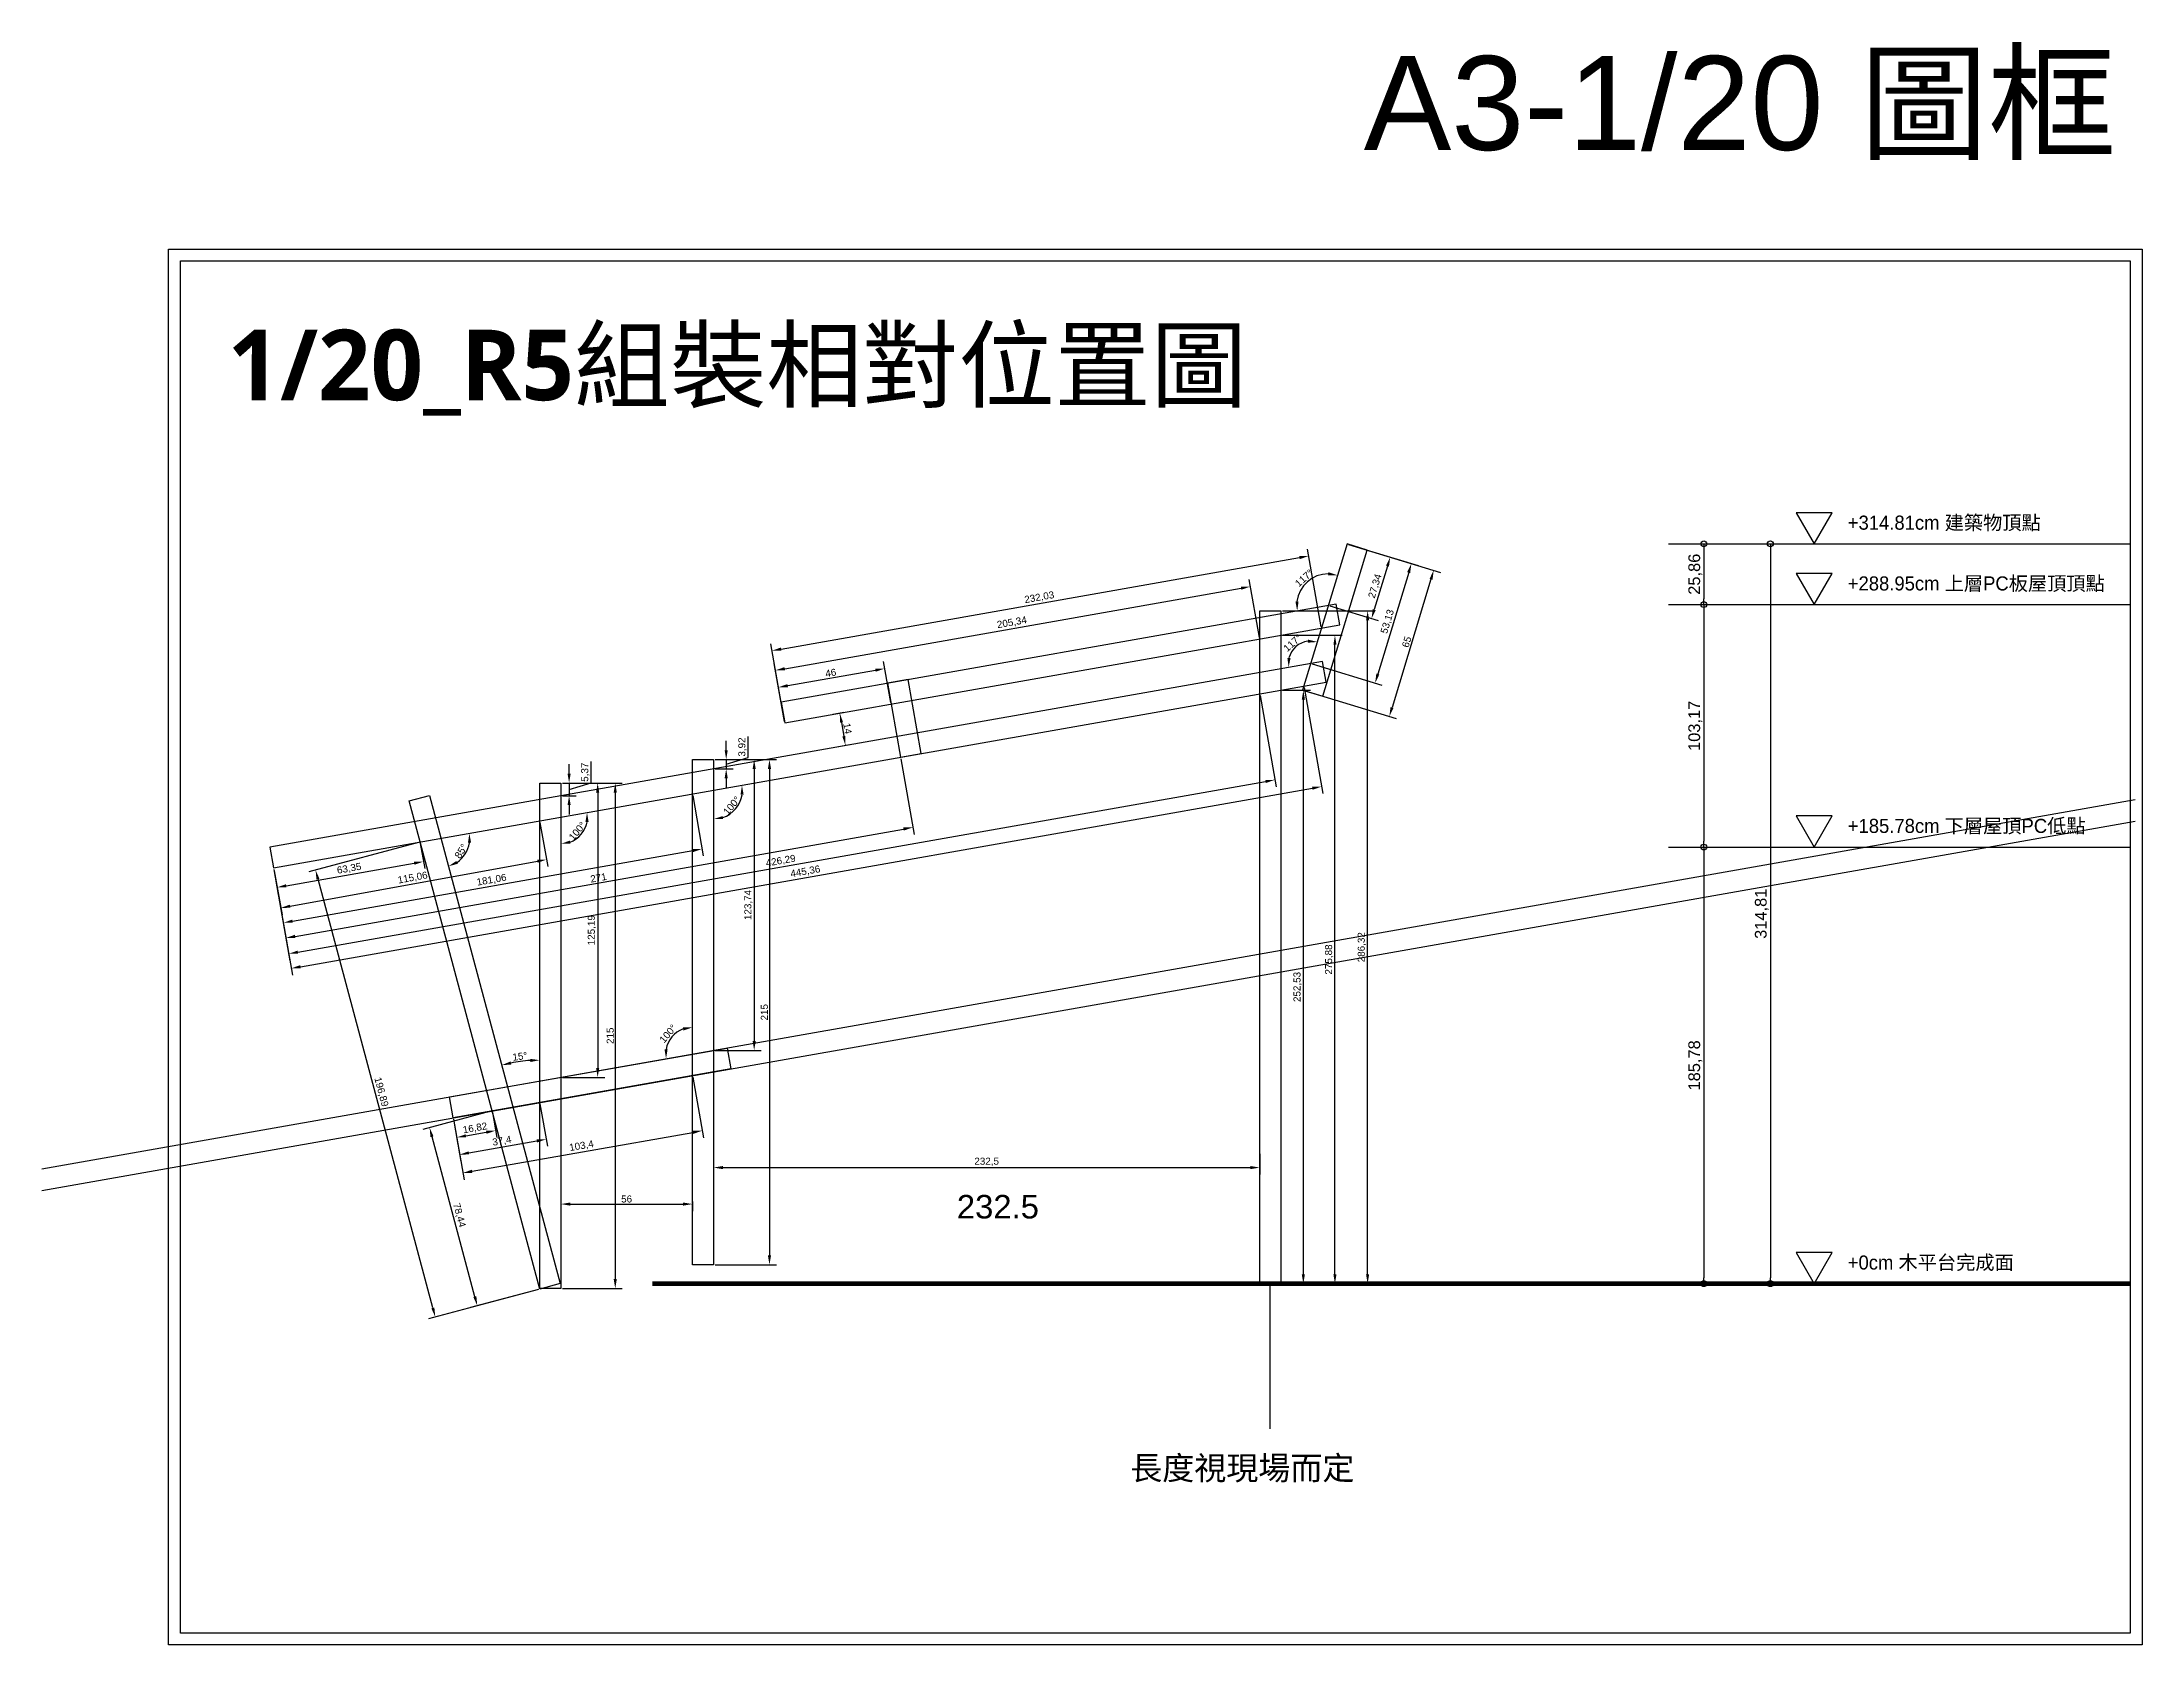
# Model space of a CAD drawing. Header units: millimetres. Extents: x -2666 to 6286, y -11880 to 4849.
# Drawn here: x 3957 to 4851, y -8624 to -7942 of the extents above; entities that cross this region are included whole.
import ezdxf

# ---------------------------------------------------------------- set-up
doc = ezdxf.new("R2010")
doc.units = ezdxf.units.MM
for name, color, linetype in [('0-rib1', 6, 'Continuous'), ('dim', 244, 'Continuous'), ('木平台完成面', 3, 'Continuous')]:
    doc.layers.add(name, color=color, linetype=linetype)
doc.layers.add('default', color=11, linetype='Continuous', plot=False)
doc.styles.get("Standard").update_dxf_attribs({"font": 'arial.ttf'})
doc.dimstyles.new('ISO-25', dxfattribs={"dimtxt": 5, "dimasz": 2.5, "dimexe": 3, "dimexo": 0.625, "dimtad": 1, "dimtxsty": 'Standard', "dimblk": 'ORIGIN', "dimcen": 2.5, "dimadec": 0, "dimazin": 0, "dimtfac": 1, "dimtmove": 1, "dimatfit": 1, "dimldrblk": 'ORIGIN', "dimfxl": 0, "dimarcsym": 0})
doc.dimstyles.new('短柱', dxfattribs={"dimtxt": 3, "dimasz": 4, "dimexe": 3, "dimexo": 0.625, "dimtad": 1, "dimtxsty": 'Standard', "dimcen": 2.5, "dimadec": 0, "dimazin": 0, "dimtfac": 1, "dimtmove": 1, "dimatfit": 1, "dimldrblk": 'ORIGIN', "dimfxl": 0, "dimarcsym": 0})

msp = doc.modelspace()

# ---------------------------------------------------------------- texts
at = {"insert": (4346.176, -8432.111), "char_height": 10, "attachment_point": 1}
msp.add_mtext_dynamic_manual_height_columns('232.5', width=28.0012, gutter_width=12.5, heights=[0], dxfattribs=at)
at = {"layer": 'default', "insert": (4519.385, -7947.47), "char_height": 40, "attachment_point": 1}
msp.add_mtext_dynamic_manual_height_columns('A3-1/20 {\\fPMingLiU|b0|i0|c136|p18;圖框}', width=430.53379, gutter_width=12.5, heights=[0], dxfattribs=at)
at = {"layer": 'dim', "attachment_point": 1}
for s, width, heights, insert, char_height in [('{\\fMicrosoft JhengHei|b1|i0|c136|p34;1/20_R5組裝相對位置圖}', 540.89861, [0], (4035.804, -8063.95), 30), ('{\\fPMingLiU|b0|i0|c136|p18;長度視現場而定}', 131.92841, [29.066], (4419.947, -8543.316), 10)]:
    msp.add_mtext_dynamic_manual_height_columns(s, width=width, gutter_width=12.5, heights=heights, dxfattribs=dict(at, insert=insert, char_height=char_height))
at = {"layer": '木平台完成面', "char_height": 6, "attachment_point": 1}
for s, insert in [('{\\fPMingLiU|b0|i0|c136|p18;+314.81cm 建築物頂點}', (4725.411, -8143.047)), ('{\\fPMingLiU|b0|i0|c136|p18;+288.95cm 上層PC板屋頂頂點}', (4725.411, -8168.906)), ('{\\fPMingLiU|b0|i0|c136|p18;+185.78cm 下層屋頂PC低點}', (4725.411, -8272.075)), ('{\\fPMingLiU|b0|i0|c136|p18;+0cm 木平台完成面}', (4725.411, -8457.854))]:
    msp.add_mtext_dynamic_manual_height_columns(s, width=202.4063, gutter_width=12.5, heights=[0], dxfattribs=dict(at, insert=insert))

# ---------------------------------------------------------------- blocks, each defined once
blk = doc.blocks.new('_Origin')
at = {"color": 0, "linetype": 'ByBlock', "lineweight": -2}
blk.add_line((0, 0), (-1, 0), dxfattribs=at)
blk.add_circle((0, 0), 0.5, dxfattribs=at)
blk = doc.blocks.new('*D507')
at = {"layer": 'Defpoints', "color": 0}
for p in [(4649.15, -8155.06), (4649.15, -8180.92), (4664.15, -8180.92)]:
    blk.add_point(p, dxfattribs=at)
at = {"layer": 'dim', "color": 0, "lineweight": -2}
for p, q in [((4649.77, -8155.06), (4667.15, -8155.06)), ((4664.15, -8157.56), (4664.15, -8178.42)), ((4649.77, -8180.92), (4667.15, -8180.92))]:
    blk.add_line(p, q, dxfattribs=at)
at = {"layer": 'dim', "color": 0, "lineweight": -2, "xscale": 2.5, "yscale": 2.5, "zscale": 2.5}
for p, rotation in [((4664.15, -8155.06), 90), ((4664.15, -8180.92), 270)]:
    blk.add_blockref('_Origin', p, dxfattribs=dict(at, rotation=rotation))
at = {"layer": 'dim', "color": 0, "insert": (4660.52, -8167.99), "char_height": 5, "attachment_point": 5, "rotation": 90}
blk.add_mtext('25,86', dxfattribs=at)
blk = doc.blocks.new('*D508')
at = {"layer": 'Defpoints', "color": 0}
for p in [(4649.15, -8180.92), (4649.15, -8284.09), (4664.15, -8284.09)]:
    blk.add_point(p, dxfattribs=at)
at = {"layer": 'dim', "color": 0, "lineweight": -2}
for p, q in [((4649.77, -8180.92), (4667.15, -8180.92)), ((4664.15, -8183.42), (4664.15, -8281.59)), ((4649.77, -8284.09), (4667.15, -8284.09))]:
    blk.add_line(p, q, dxfattribs=at)
at = {"layer": 'dim', "color": 0, "lineweight": -2, "xscale": 2.5, "yscale": 2.5, "zscale": 2.5}
for p, rotation in [((4664.15, -8180.92), 90), ((4664.15, -8284.09), 270)]:
    blk.add_blockref('_Origin', p, dxfattribs=dict(at, rotation=rotation))
at = {"layer": 'dim', "color": 0, "insert": (4660.52, -8232.51), "char_height": 5, "attachment_point": 5, "rotation": 90}
blk.add_mtext('103,17', dxfattribs=at)
blk = doc.blocks.new('*D509')
at = {"layer": 'Defpoints', "color": 0}
for p in [(4649.15, -8284.09), (4649.15, -8469.87), (4664.15, -8469.87)]:
    blk.add_point(p, dxfattribs=at)
at = {"layer": 'dim', "color": 0, "lineweight": -2}
for p, q in [((4649.77, -8284.09), (4667.15, -8284.09)), ((4664.15, -8286.59), (4664.15, -8467.37)), ((4649.77, -8469.87), (4667.15, -8469.87))]:
    blk.add_line(p, q, dxfattribs=at)
at = {"layer": 'dim', "color": 0, "lineweight": -2, "xscale": 2.5, "yscale": 2.5, "zscale": 2.5}
for p, rotation in [((4664.15, -8284.09), 90), ((4664.15, -8469.87), 270)]:
    blk.add_blockref('_Origin', p, dxfattribs=dict(at, rotation=rotation))
at = {"layer": 'dim', "color": 0, "insert": (4660.52, -8376.98), "char_height": 5, "attachment_point": 5, "rotation": 90}
blk.add_mtext('185,78', dxfattribs=at)
blk = doc.blocks.new('*D506')
at = {"layer": 'Defpoints', "color": 0}
for p in [(4649.15, -8155.06), (4649.77, -8469.87), (4692.47, -8469.87)]:
    blk.add_point(p, dxfattribs=at)
at = {"layer": 'dim', "color": 0, "lineweight": -2}
for p, q in [((4649.77, -8155.06), (4695.47, -8155.06)), ((4692.47, -8157.56), (4692.47, -8467.37)), ((4650.4, -8469.87), (4695.47, -8469.87))]:
    blk.add_line(p, q, dxfattribs=at)
at = {"layer": 'dim', "color": 0, "lineweight": -2, "xscale": 2.5, "yscale": 2.5, "zscale": 2.5}
for p, rotation in [((4692.47, -8155.06), 90), ((4692.47, -8469.87), 270)]:
    blk.add_blockref('_Origin', p, dxfattribs=dict(at, rotation=rotation))
at = {"layer": 'dim', "color": 0, "insert": (4688.84, -8312.47), "char_height": 5, "attachment_point": 5, "rotation": 90}
blk.add_mtext('314,81', dxfattribs=at)
blk = doc.blocks.new('*D517')
at = {"layer": 'Defpoints', "color": 0}
for p in [(4315.53, -8208.11), (4318.2, -8223.24), (4272.9, -8231.23)]:
    blk.add_point(p, dxfattribs=at)
at = {"layer": 'dim', "color": 0, "lineweight": -2}
for p, q in [((4318.09, -8222.63), (4315.01, -8205.15)), ((4272.79, -8230.62), (4269.7, -8213.14)), ((4274.17, -8215.4), (4311.59, -8208.8))]:
    blk.add_line(p, q, dxfattribs=at)
at = {"layer": 'dim', "color": 0}
for points in [[(4274.05, -8214.74), (4274.28, -8216.06), (4270.23, -8216.09)], [(4311.47, -8208.14), (4311.7, -8209.46), (4315.53, -8208.11)]]:
    blk.add_solid(points, dxfattribs=at)
at = {"layer": 'dim', "color": 0, "insert": (4292.5, -8209.98), "char_height": 3, "attachment_point": 5, "rotation": 10}
blk.add_mtext('46', dxfattribs=at)
blk = doc.blocks.new('*D518')
at = {"layer": 'Defpoints', "color": 0}
for p in [(4495.98, -8160.23), (4501.4, -8190.94), (4272.9, -8231.23)]:
    blk.add_point(p, dxfattribs=at)
at = {"layer": 'dim', "color": 0, "lineweight": -2}
for p, q in [((4271.42, -8199.83), (4492.04, -8160.93)), ((4501.29, -8190.33), (4495.46, -8157.28)), ((4272.79, -8230.62), (4266.96, -8197.57))]:
    blk.add_line(p, q, dxfattribs=at)
at = {"layer": 'dim', "color": 0}
for points in [[(4491.93, -8160.27), (4492.16, -8161.58), (4495.98, -8160.23)], [(4271.3, -8199.17), (4271.54, -8200.48), (4267.48, -8200.52)]]:
    blk.add_solid(points, dxfattribs=at)
at = {"layer": 'dim', "color": 0, "insert": (4381.31, -8177.99), "char_height": 3, "attachment_point": 5, "rotation": 10}
blk.add_mtext('232,03', dxfattribs=at)
blk = doc.blocks.new('*D519')
at = {"layer": 'Defpoints', "color": 0}
for p in [(4298.72, -8226.68), (4298.79, -8240.88), (4301.15, -8240.47)]:
    blk.add_point(p, dxfattribs=at)
at = {"layer": 'dim', "color": 0, "lineweight": -2}
for p, q in [((4298.1, -8226.79), (4293.4, -8227.62)), ((4297.05, -8231.03), (4298.09, -8236.94)), ((4300.54, -8240.57), (4295.83, -8241.4))]:
    blk.add_line(p, q, dxfattribs=at)
at = {"layer": 'dim', "color": 0}
for points in [[(4297.71, -8230.92), (4296.4, -8231.15), (4296.36, -8227.09)], [(4298.75, -8236.83), (4297.44, -8237.06), (4298.79, -8240.88)]]:
    blk.add_solid(points, dxfattribs=at)
at = {"layer": 'dim', "color": 0, "insert": (4299.67, -8233.62), "char_height": 3, "attachment_point": 5, "rotation": 280}
blk.add_mtext('14', dxfattribs=at)
blk = doc.blocks.new('*D520')
at = {"layer": 'Defpoints', "color": 0}
for p in [(4512.28, -8155.12), (4504.33, -8181.28), (4522.7, -8186.87)]:
    blk.add_point(p, dxfattribs=at)
at = {"layer": 'dim', "color": 0, "lineweight": -2}
for p, q in [((4512.88, -8155.31), (4533.52, -8161.58)), ((4529.49, -8164.53), (4523.86, -8183.04)), ((4504.93, -8181.47), (4525.57, -8187.74))]:
    blk.add_line(p, q, dxfattribs=at)
at = {"layer": 'dim', "color": 0}
for points in [[(4528.85, -8164.34), (4530.12, -8164.73), (4530.65, -8160.71)], [(4523.22, -8182.84), (4524.5, -8183.23), (4522.7, -8186.87)]]:
    blk.add_solid(points, dxfattribs=at)
at = {"layer": 'dim', "color": 0, "insert": (4524.35, -8173.08), "char_height": 3, "attachment_point": 5, "rotation": 73.1}
blk.add_mtext('27,34', dxfattribs=at)
blk = doc.blocks.new('*D521')
at = {"layer": 'Defpoints', "color": 0}
for p in [(4512.28, -8155.12), (4496.83, -8205.96), (4524.22, -8214.28)]:
    blk.add_point(p, dxfattribs=at)
at = {"layer": 'dim', "color": 0, "lineweight": -2}
for p, q in [((4512.88, -8155.31), (4542.54, -8164.32)), ((4538.51, -8167.27), (4525.39, -8210.46)), ((4497.43, -8206.14), (4527.09, -8215.16))]:
    blk.add_line(p, q, dxfattribs=at)
at = {"layer": 'dim', "color": 0}
for points in [[(4537.87, -8167.08), (4539.14, -8167.47), (4539.67, -8163.45)], [(4524.75, -8210.26), (4526.02, -8210.65), (4524.22, -8214.28)]]:
    blk.add_solid(points, dxfattribs=at)
at = {"layer": 'dim', "color": 0, "insert": (4529.62, -8188.16), "char_height": 3, "attachment_point": 5, "rotation": 73.1}
blk.add_mtext('53,13', dxfattribs=at)
blk = doc.blocks.new('*D522')
at = {"layer": 'Defpoints', "color": 0}
for p in [(4117.7, -8281.95), (4055.31, -8292.95), (4119.16, -8290.25)]:
    blk.add_point(p, dxfattribs=at)
at = {"layer": 'dim', "color": 0, "lineweight": -2}
for p, q in [((4117.8, -8282.57), (4119.68, -8293.2)), ((4055.42, -8293.57), (4057.29, -8304.2)), ((4060.71, -8300.55), (4115.22, -8290.94))]:
    blk.add_line(p, q, dxfattribs=at)
at = {"layer": 'dim', "color": 0}
for points in [[(4115.1, -8290.29), (4115.34, -8291.6), (4119.16, -8290.25)], [(4060.59, -8299.9), (4060.82, -8301.21), (4056.77, -8301.25)]]:
    blk.add_solid(points, dxfattribs=at)
at = {"layer": 'dim', "color": 0, "insert": (4087.54, -8293.36), "char_height": 3, "attachment_point": 5, "rotation": 10}
blk.add_mtext('63,35', dxfattribs=at)
blk = doc.blocks.new('*D523')
at = {"layer": 'Defpoints', "color": 0}
for p in [(4168.62, -8272.97), (4055.42, -8293.57), (4171.61, -8289.38)]:
    blk.add_point(p, dxfattribs=at)
at = {"layer": 'dim', "color": 0, "lineweight": -2}
for p, q in [((4168.73, -8273.59), (4172.14, -8292.33)), ((4055.53, -8294.18), (4058.94, -8312.93)), ((4062.34, -8309.26), (4167.67, -8290.1))]:
    blk.add_line(p, q, dxfattribs=at)
at = {"layer": 'dim', "color": 0}
for points in [[(4167.55, -8289.44), (4167.79, -8290.75), (4171.61, -8289.38)], [(4062.22, -8308.6), (4062.46, -8309.92), (4058.4, -8309.98)]]:
    blk.add_solid(points, dxfattribs=at)
at = {"layer": 'dim', "color": 0, "insert": (4114.57, -8297.29), "char_height": 3, "attachment_point": 5, "rotation": 10.31122}
blk.add_mtext('115,06', dxfattribs=at)
blk = doc.blocks.new('*D524')
at = {"layer": 'Defpoints', "color": 0}
for p in [(4233.62, -8261.51), (4237.74, -8284.88), (4055.31, -8292.95)]:
    blk.add_point(p, dxfattribs=at)
at = {"layer": 'dim', "color": 0, "lineweight": -2}
for p, q in [((4233.73, -8262.13), (4238.26, -8287.83)), ((4063.37, -8315.62), (4233.8, -8285.57)), ((4055.42, -8293.57), (4059.95, -8319.27))]:
    blk.add_line(p, q, dxfattribs=at)
at = {"layer": 'dim', "color": 0}
for points in [[(4233.69, -8284.92), (4233.92, -8286.23), (4237.74, -8284.88)], [(4063.25, -8314.97), (4063.48, -8316.28), (4059.43, -8316.32)]]:
    blk.add_solid(points, dxfattribs=at)
at = {"layer": 'dim', "color": 0, "insert": (4148.16, -8298.21), "char_height": 3, "attachment_point": 5, "rotation": 10}
blk.add_mtext('181,06', dxfattribs=at)
blk = doc.blocks.new('*D525')
at = {"layer": 'Defpoints', "color": 0}
for p in [(4322.19, -8245.89), (4327.45, -8275.71), (4055.31, -8292.95)]:
    blk.add_point(p, dxfattribs=at)
at = {"layer": 'dim', "color": 0, "lineweight": -2}
for p, q in [((4322.3, -8246.51), (4327.97, -8278.67)), ((4064.5, -8322.07), (4323.51, -8276.41)), ((4055.42, -8293.57), (4061.09, -8325.72))]:
    blk.add_line(p, q, dxfattribs=at)
at = {"layer": 'dim', "color": 0}
for points in [[(4323.39, -8275.75), (4323.62, -8277.06), (4327.45, -8275.71)], [(4064.39, -8321.42), (4064.62, -8322.73), (4060.56, -8322.77)]]:
    blk.add_solid(points, dxfattribs=at)
at = {"layer": 'dim', "color": 0, "insert": (4193.64, -8297.14), "char_height": 3, "attachment_point": 5, "rotation": 10}
blk.add_mtext('271', dxfattribs=at)
blk = doc.blocks.new('*D526')
at = {"layer": 'Defpoints', "color": 0}
for p in [(4493.9, -8215.62), (4501.44, -8258.36), (4055.31, -8292.95)]:
    blk.add_point(p, dxfattribs=at)
at = {"layer": 'dim', "color": 0, "lineweight": -2}
for p, q in [((4494.01, -8216.23), (4501.96, -8261.31)), ((4066.78, -8335), (4497.5, -8259.05)), ((4055.42, -8293.57), (4063.36, -8338.65))]:
    blk.add_line(p, q, dxfattribs=at)
at = {"layer": 'dim', "color": 0}
for points in [[(4497.38, -8258.39), (4497.61, -8259.71), (4501.44, -8258.36)], [(4066.67, -8334.34), (4066.9, -8335.65), (4062.84, -8335.69)]]:
    blk.add_solid(points, dxfattribs=at)
at = {"layer": 'dim', "color": 0, "insert": (4281.72, -8294.63), "char_height": 3, "attachment_point": 5, "rotation": 10}
blk.add_mtext('445,36', dxfattribs=at)
blk = doc.blocks.new('*D527')
at = {"layer": 'Defpoints', "color": 0}
for p in [(4148.35, -8396.37), (4121.75, -8403.5), (4168.65, -8472.13)]:
    blk.add_point(p, dxfattribs=at)
at = {"layer": 'dim', "color": 0, "lineweight": -2}
for p, q in [((4147.75, -8396.53), (4118.85, -8404.27)), ((4141.01, -8475.4), (4122.78, -8407.36)), ((4168.05, -8472.29), (4139.15, -8480.04))]:
    blk.add_line(p, q, dxfattribs=at)
at = {"layer": 'dim', "color": 0}
for points in [[(4123.43, -8407.19), (4122.14, -8407.53), (4121.75, -8403.5)], [(4141.66, -8475.22), (4140.37, -8475.57), (4142.05, -8479.26)]]:
    blk.add_solid(points, dxfattribs=at)
at = {"layer": 'dim', "color": 0, "insert": (4134.24, -8440.75), "char_height": 3, "attachment_point": 5, "rotation": 285}
blk.add_mtext('78,44', dxfattribs=at)
blk = doc.blocks.new('*D528')
at = {"layer": 'Defpoints', "color": 0}
for p in [(4117.7, -8281.95), (4073.21, -8293.87), (4168.65, -8472.13)]:
    blk.add_point(p, dxfattribs=at)
at = {"layer": 'dim', "color": 0, "lineweight": -2}
for p, q in [((4117.09, -8282.11), (4070.32, -8294.65)), ((4123.14, -8480.19), (4074.25, -8297.74)), ((4168.05, -8472.29), (4121.27, -8484.83))]:
    blk.add_line(p, q, dxfattribs=at)
at = {"layer": 'dim', "color": 0}
for points in [[(4074.89, -8297.56), (4073.6, -8297.91), (4073.21, -8293.87)], [(4123.78, -8480.01), (4122.49, -8480.36), (4124.17, -8484.05)]]:
    blk.add_solid(points, dxfattribs=at)
at = {"layer": 'dim', "color": 0, "insert": (4101.04, -8388.33), "char_height": 3, "attachment_point": 5, "rotation": 285}
blk.add_mtext('196,89', dxfattribs=at)
blk = doc.blocks.new('*D529')
at = {"layer": 'Defpoints', "color": 0}
for p in [(4177.62, -8256.87), (4177.62, -8262.25), (4181.13, -8262.25)]:
    blk.add_point(p, dxfattribs=at)
at = {"layer": 'dim', "color": 0, "lineweight": -2}
for p, q in [((4181.13, -8252.87), (4181.13, -8248.87)), ((4190.48, -8256.76), (4190.48, -8247.71)), ((4178.25, -8256.87), (4184.13, -8256.87)), ((4181.13, -8259.56), (4190.48, -8256.76)), ((4181.13, -8256.87), (4181.13, -8262.25)), ((4181.13, -8256.87), (4181.13, -8262.25)), ((4178.25, -8262.25), (4184.13, -8262.25)), ((4181.13, -8266.25), (4181.13, -8270.25))]:
    blk.add_line(p, q, dxfattribs=at)
at = {"layer": 'dim', "color": 0}
for points in [[(4180.47, -8252.87), (4181.8, -8252.87), (4181.13, -8256.87)], [(4180.47, -8266.25), (4181.8, -8266.25), (4181.13, -8262.25)]]:
    blk.add_solid(points, dxfattribs=at)
at = {"layer": 'dim', "color": 0, "insert": (4188.05, -8252.24), "char_height": 3, "attachment_point": 5, "rotation": 90}
blk.add_mtext('5,37', dxfattribs=at)
blk = doc.blocks.new('*D530')
at = {"layer": 'Defpoints', "color": 0}
for p in [(4177.62, -8256.87), (4177.62, -8382.07), (4193.29, -8382.07)]:
    blk.add_point(p, dxfattribs=at)
at = {"layer": 'dim', "color": 0, "lineweight": -2}
for p, q in [((4178.25, -8256.87), (4196.29, -8256.87)), ((4193.29, -8260.87), (4193.29, -8378.07)), ((4178.25, -8382.07), (4196.29, -8382.07))]:
    blk.add_line(p, q, dxfattribs=at)
at = {"layer": 'dim', "color": 0}
for points in [[(4192.62, -8260.87), (4193.95, -8260.87), (4193.29, -8256.87)], [(4192.62, -8378.07), (4193.95, -8378.07), (4193.29, -8382.07)]]:
    blk.add_solid(points, dxfattribs=at)
at = {"layer": 'dim', "color": 0, "insert": (4190.86, -8319.47), "char_height": 3, "attachment_point": 5, "rotation": 90}
blk.add_mtext('125,19', dxfattribs=at)
blk = doc.blocks.new('*D531')
at = {"layer": 'Defpoints', "color": 0}
for p in [(4177.62, -8256.87), (4177.62, -8471.87), (4200.77, -8471.87)]:
    blk.add_point(p, dxfattribs=at)
at = {"layer": 'dim', "color": 0, "lineweight": -2}
for p, q in [((4178.25, -8256.87), (4203.77, -8256.87)), ((4200.77, -8260.87), (4200.77, -8467.87)), ((4178.25, -8471.87), (4203.77, -8471.87))]:
    blk.add_line(p, q, dxfattribs=at)
at = {"layer": 'dim', "color": 0}
for points in [[(4200.11, -8260.87), (4201.44, -8260.87), (4200.77, -8256.87)], [(4200.11, -8467.87), (4201.44, -8467.87), (4200.77, -8471.87)]]:
    blk.add_solid(points, dxfattribs=at)
at = {"layer": 'dim', "color": 0, "insert": (4198.62, -8364.37), "char_height": 3, "attachment_point": 5, "rotation": 90}
blk.add_mtext('215', dxfattribs=at)
blk = doc.blocks.new('*D532')
at = {"layer": 'Defpoints', "color": 0}
for p in [(4242.62, -8246.87), (4242.62, -8250.79), (4248, -8250.79)]:
    blk.add_point(p, dxfattribs=at)
at = {"layer": 'dim', "color": 0, "lineweight": -2}
for p, q in [((4248, -8242.87), (4248, -8238.87)), ((4257.35, -8246.02), (4257.35, -8237.01)), ((4243.25, -8246.87), (4251, -8246.87)), ((4248, -8248.83), (4257.35, -8246.02)), ((4248, -8246.87), (4248, -8250.79)), ((4248, -8246.87), (4248, -8250.79)), ((4243.25, -8250.79), (4251, -8250.79)), ((4248, -8254.79), (4248, -8258.79))]:
    blk.add_line(p, q, dxfattribs=at)
at = {"layer": 'dim', "color": 0}
for points in [[(4247.33, -8242.87), (4248.67, -8242.87), (4248, -8246.87)], [(4247.33, -8254.79), (4248.67, -8254.79), (4248, -8250.79)]]:
    blk.add_solid(points, dxfattribs=at)
at = {"layer": 'dim', "color": 0, "insert": (4254.92, -8241.52), "char_height": 3, "attachment_point": 5, "rotation": 90}
blk.add_mtext('3,92', dxfattribs=at)
blk = doc.blocks.new('*D533')
at = {"layer": 'Defpoints', "color": 0}
for p in [(4242.62, -8246.87), (4242.62, -8370.61), (4259.91, -8370.61)]:
    blk.add_point(p, dxfattribs=at)
at = {"layer": 'dim', "color": 0, "lineweight": -2}
for p, q in [((4243.25, -8246.87), (4262.91, -8246.87)), ((4259.91, -8250.87), (4259.91, -8366.61)), ((4243.25, -8370.61), (4262.91, -8370.61))]:
    blk.add_line(p, q, dxfattribs=at)
at = {"layer": 'dim', "color": 0}
for points in [[(4259.25, -8250.87), (4260.58, -8250.87), (4259.91, -8246.87)], [(4259.25, -8366.61), (4260.58, -8366.61), (4259.91, -8370.61)]]:
    blk.add_solid(points, dxfattribs=at)
at = {"layer": 'dim', "color": 0, "insert": (4257.49, -8308.74), "char_height": 3, "attachment_point": 5, "rotation": 90}
blk.add_mtext('123,74', dxfattribs=at)
blk = doc.blocks.new('*D534')
at = {"layer": 'Defpoints', "color": 0}
for p in [(4242.62, -8246.87), (4242.62, -8461.87), (4266.42, -8461.87)]:
    blk.add_point(p, dxfattribs=at)
at = {"layer": 'dim', "color": 0, "lineweight": -2}
for p, q in [((4243.25, -8246.87), (4269.42, -8246.87)), ((4266.42, -8250.87), (4266.42, -8457.87)), ((4243.25, -8461.87), (4269.42, -8461.87))]:
    blk.add_line(p, q, dxfattribs=at)
at = {"layer": 'dim', "color": 0}
for points in [[(4265.75, -8250.87), (4267.09, -8250.87), (4266.42, -8246.87)], [(4265.75, -8457.87), (4267.09, -8457.87), (4266.42, -8461.87)]]:
    blk.add_solid(points, dxfattribs=at)
at = {"layer": 'dim', "color": 0, "insert": (4264.26, -8354.37), "char_height": 3, "attachment_point": 5, "rotation": 90}
blk.add_mtext('215', dxfattribs=at)
blk = doc.blocks.new('*D535')
at = {"layer": 'Defpoints', "color": 0}
for p in [(4131.79, -8399.29), (4148.35, -8396.37), (4149.83, -8404.74)]:
    blk.add_point(p, dxfattribs=at)
at = {"layer": 'dim', "color": 0, "lineweight": -2}
for p, q in [((4131.89, -8399.9), (4133.78, -8410.61)), ((4148.46, -8396.98), (4150.35, -8407.69)), ((4137.2, -8406.96), (4145.89, -8405.43))]:
    blk.add_line(p, q, dxfattribs=at)
at = {"layer": 'dim', "color": 0}
for points in [[(4137.09, -8406.31), (4137.32, -8407.62), (4133.26, -8407.66)], [(4145.77, -8404.77), (4146.01, -8406.09), (4149.83, -8404.74)]]:
    blk.add_solid(points, dxfattribs=at)
at = {"layer": 'dim', "color": 0, "insert": (4141.12, -8403.81), "char_height": 3, "attachment_point": 5, "rotation": 10}
blk.add_mtext('16,82', dxfattribs=at)
blk = doc.blocks.new('*D536')
at = {"layer": 'Defpoints', "color": 0}
for p in [(4168.62, -8392.79), (4131.79, -8399.29), (4171.38, -8408.43)]:
    blk.add_point(p, dxfattribs=at)
at = {"layer": 'dim', "color": 0, "lineweight": -2}
for p, q in [((4168.73, -8393.41), (4171.9, -8411.38)), ((4131.89, -8399.9), (4135.06, -8417.88)), ((4138.48, -8414.23), (4167.44, -8409.12))]:
    blk.add_line(p, q, dxfattribs=at)
at = {"layer": 'dim', "color": 0}
for points in [[(4167.32, -8408.47), (4167.55, -8409.78), (4171.38, -8408.43)], [(4138.37, -8413.57), (4138.6, -8414.89), (4134.54, -8414.92)]]:
    blk.add_solid(points, dxfattribs=at)
at = {"layer": 'dim', "color": 0, "insert": (4152.54, -8409.29), "char_height": 3, "attachment_point": 5, "rotation": 10}
blk.add_mtext('37,4', dxfattribs=at)
blk = doc.blocks.new('*D537')
at = {"layer": 'Defpoints', "color": 0}
for p in [(4233.62, -8381.33), (4131.79, -8399.29), (4237.76, -8404.79)]:
    blk.add_point(p, dxfattribs=at)
at = {"layer": 'dim', "color": 0, "lineweight": -2}
for p, q in [((4233.73, -8381.95), (4238.28, -8407.74)), ((4131.89, -8399.9), (4136.44, -8425.7)), ((4139.86, -8422.05), (4233.82, -8405.48))]:
    blk.add_line(p, q, dxfattribs=at)
at = {"layer": 'dim', "color": 0}
for points in [[(4233.7, -8404.82), (4233.93, -8406.14), (4237.76, -8404.79)], [(4139.75, -8421.39), (4139.98, -8422.7), (4135.92, -8422.74)]]:
    blk.add_solid(points, dxfattribs=at)
at = {"layer": 'dim', "color": 0, "insert": (4186.42, -8411.37), "char_height": 3, "attachment_point": 5, "rotation": 10}
blk.add_mtext('103,4', dxfattribs=at)
blk = doc.blocks.new('*D538')
at = {"layer": 'Defpoints', "color": 0}
for p in [(4512.28, -8155.12), (4493.38, -8217.32), (4530.28, -8228.53)]:
    blk.add_point(p, dxfattribs=at)
at = {"layer": 'dim', "color": 0, "lineweight": -2}
for p, q in [((4512.88, -8155.31), (4552.04, -8167.21)), ((4548.01, -8170.16), (4531.44, -8224.7)), ((4493.98, -8217.5), (4533.15, -8229.4))]:
    blk.add_line(p, q, dxfattribs=at)
at = {"layer": 'dim', "color": 0}
for points in [[(4547.37, -8169.97), (4548.65, -8170.35), (4549.17, -8166.33)], [(4530.8, -8224.51), (4532.08, -8224.89), (4530.28, -8228.53)]]:
    blk.add_solid(points, dxfattribs=at)
at = {"layer": 'dim', "color": 0, "insert": (4537.66, -8196.8), "char_height": 3, "attachment_point": 5, "rotation": 73.1}
blk.add_mtext('65', dxfattribs=at)
blk = doc.blocks.new('*D539')
at = {"layer": 'Defpoints', "color": 0}
for p in [(4503.39, -8213.94), (4121.7, -8262.13), (4055.31, -8292.95), (4135.03, -8289.33), (4177.35, -8469.8)]:
    blk.add_point(p, dxfattribs=at)
at = {"layer": 'dim', "color": 0, "lineweight": -2}
blk.add_arc((4126.59, -8280.38), 12.29, 303.72531, 351.27469, dxfattribs=at)
at = {"layer": 'dim', "color": 0}
for points in [[(4138.08, -8282.26), (4139.41, -8282.24), (4138.7, -8278.25)], [(4133.69, -8291.22), (4133.14, -8290), (4129.77, -8292.26)]]:
    blk.add_solid(points, dxfattribs=at)
at = {"layer": 'dim', "color": 0, "insert": (4135.14, -8285.83), "char_height": 3, "attachment_point": 5, "rotation": 57.5}
blk.add_mtext('85°', dxfattribs=at)
blk = doc.blocks.new('*D540')
at = {"layer": 'Defpoints', "color": 0}
for p in [(4503.39, -8213.94), (4177.62, -8256.87), (4183.84, -8280.85), (4055.31, -8292.95), (4177.62, -8471.87)]:
    blk.add_point(p, dxfattribs=at)
at = {"layer": 'dim', "color": 0, "lineweight": -2}
blk.add_arc((4177.62, -8271.39), 11.32, 290.34763, 349.65237, dxfattribs=at)
at = {"layer": 'dim', "color": 0}
for points in [[(4188.09, -8273.42), (4189.43, -8273.42), (4188.77, -8269.42)], [(4181.68, -8282.66), (4181.44, -8281.35), (4177.62, -8282.71)]]:
    blk.add_solid(points, dxfattribs=at)
at = {"layer": 'dim', "color": 0, "insert": (4184.64, -8277.28), "char_height": 3, "attachment_point": 5, "rotation": 50}
blk.add_mtext('100°', dxfattribs=at)
blk = doc.blocks.new('*D541')
at = {"layer": 'Defpoints', "color": 0}
for p in [(4503.39, -8213.94), (4242.62, -8246.87), (4249.37, -8270.19), (4055.31, -8292.95), (4242.62, -8461.87)]:
    blk.add_point(p, dxfattribs=at)
at = {"layer": 'dim', "color": 0, "lineweight": -2}
blk.add_arc((4242.62, -8259.93), 12.28, 288.746, 351.254, dxfattribs=at)
at = {"layer": 'dim', "color": 0}
for points in [[(4254.09, -8261.8), (4255.42, -8261.79), (4254.71, -8257.79)], [(4246.68, -8272.21), (4246.46, -8270.9), (4242.62, -8272.21)]]:
    blk.add_solid(points, dxfattribs=at)
at = {"layer": 'dim', "color": 0, "insert": (4250.38, -8266.43), "char_height": 3, "attachment_point": 5, "rotation": 50}
blk.add_mtext('100°', dxfattribs=at)
blk = doc.blocks.new('*D542')
at = {"layer": 'Defpoints', "color": 0}
for p in [(4233.62, -8246.87), (4227.36, -8362.67), (4248.4, -8369.59), (4130.22, -8390.43), (4233.62, -8461.87)]:
    blk.add_point(p, dxfattribs=at)
at = {"layer": 'dim', "color": 0, "lineweight": -2}
blk.add_arc((4233.62, -8372.19), 11.4, 110.21337, 169.78663, dxfattribs=at)
at = {"layer": 'dim', "color": 0}
for points in [[(4229.57, -8360.84), (4229.8, -8362.15), (4233.62, -8360.8)], [(4223.07, -8370.17), (4221.74, -8370.17), (4222.4, -8374.17)]]:
    blk.add_solid(points, dxfattribs=at)
at = {"layer": 'dim', "color": 0, "insert": (4223.24, -8363.48), "char_height": 3, "attachment_point": 5, "rotation": 50}
blk.add_mtext('100°', dxfattribs=at)
blk = doc.blocks.new('*D543')
at = {"layer": 'Defpoints', "color": 0}
for p in [(4168.62, -8256.87), (4121.7, -8262.13), (4163.17, -8374.99), (4168.62, -8471.87), (4177.35, -8469.8)]:
    blk.add_point(p, dxfattribs=at)
at = {"layer": 'dim', "color": 0, "lineweight": -2}
blk.add_arc((4168.62, -8437.23), 62.48, 93.66881, 101.33119, dxfattribs=at)
at = {"layer": 'dim', "color": 0}
for points in [[(4156.5, -8376.62), (4156.19, -8375.32), (4152.45, -8376.88)], [(4164.6, -8374.21), (4164.64, -8375.55), (4168.62, -8374.75)]]:
    blk.add_solid(points, dxfattribs=at)
at = {"layer": 'dim', "color": 0, "insert": (4160.18, -8373.15), "char_height": 3, "attachment_point": 5, "rotation": 7.5}
blk.add_mtext('15°', dxfattribs=at)
blk = doc.blocks.new('*D544')
at = {"layer": 'Defpoints', "color": 0}
for p in [(4512.28, -8155.12), (4493.24, -8197.09), (4501.83, -8205.08), (4493.38, -8217.32), (4053.74, -8284.09)]:
    blk.add_point(p, dxfattribs=at)
at = {"layer": 'dim', "color": 0, "lineweight": -2}
blk.add_arc((4496.83, -8205.96), 9.57, 97.23251, 165.86749, dxfattribs=at)
at = {"layer": 'dim', "color": 0}
for points in [[(4495.69, -8195.81), (4495.57, -8197.13), (4499.62, -8196.81)], [(4488.22, -8203.65), (4486.89, -8203.6), (4487.41, -8207.62)]]:
    blk.add_solid(points, dxfattribs=at)
at = {"layer": 'dim', "color": 0, "insert": (4489.08, -8197.21), "char_height": 3, "attachment_point": 5, "rotation": 41.55}
blk.add_mtext('117°', dxfattribs=at)
blk = doc.blocks.new('*D545')
at = {"layer": 'Defpoints', "color": 0}
for p in [(4512.28, -8155.12), (4499.27, -8168.8), (4507.69, -8180.69), (4271.33, -8222.37), (4493.38, -8217.32)]:
    blk.add_point(p, dxfattribs=at)
at = {"layer": 'dim', "color": 0, "lineweight": -2}
blk.add_arc((4504.33, -8181.28), 13.47, 90.17656, 172.92344, dxfattribs=at)
at = {"layer": 'dim', "color": 0}
for points in [[(4504.39, -8167.15), (4504.19, -8168.47), (4508.25, -8168.4)], [(4491.63, -8179.61), (4490.3, -8179.64), (4491.07, -8183.62)]]:
    blk.add_solid(points, dxfattribs=at)
at = {"layer": 'dim', "color": 0, "insert": (4493.98, -8169.61), "char_height": 3, "attachment_point": 5, "rotation": 41.55}
blk.add_mtext('117°', dxfattribs=at)
blk = doc.blocks.new('*D546')
at = {"layer": 'Defpoints', "color": 0}
for p in [(4471.18, -8173.22), (4475.12, -8195.57), (4272.9, -8231.23)]:
    blk.add_point(p, dxfattribs=at)
at = {"layer": 'dim', "color": 0, "lineweight": -2}
for p, q in [((4272.89, -8208.18), (4467.24, -8173.91)), ((4475.01, -8194.96), (4470.66, -8170.27)), ((4272.79, -8230.62), (4268.43, -8205.92))]:
    blk.add_line(p, q, dxfattribs=at)
at = {"layer": 'dim', "color": 0}
for points in [[(4467.12, -8173.26), (4467.36, -8174.57), (4471.18, -8173.22)], [(4272.78, -8207.53), (4273.01, -8208.84), (4268.95, -8208.88)]]:
    blk.add_solid(points, dxfattribs=at)
at = {"layer": 'dim', "color": 0, "insert": (4369.64, -8188.66), "char_height": 3, "attachment_point": 5, "rotation": 10}
blk.add_mtext('205,34', dxfattribs=at)
blk = doc.blocks.new('*D547')
at = {"layer": 'Defpoints', "color": 0}
for p in [(4475.12, -8218.93), (4481.56, -8255.47), (4055.31, -8292.95)]:
    blk.add_point(p, dxfattribs=at)
at = {"layer": 'dim', "color": 0, "lineweight": -2}
for p, q in [((4475.23, -8219.54), (4482.08, -8258.43)), ((4065.69, -8328.8), (4477.62, -8256.17)), ((4055.42, -8293.57), (4062.27, -8332.45))]:
    blk.add_line(p, q, dxfattribs=at)
at = {"layer": 'dim', "color": 0}
for points in [[(4477.51, -8255.51), (4477.74, -8256.82), (4481.56, -8255.47)], [(4065.57, -8328.15), (4065.81, -8329.46), (4061.75, -8329.5)]]:
    blk.add_solid(points, dxfattribs=at)
at = {"layer": 'dim', "color": 0, "insert": (4271.24, -8290.09), "char_height": 3, "attachment_point": 5, "rotation": 10}
blk.add_mtext('426,29', dxfattribs=at)
blk = doc.blocks.new('*D605')
at = {"layer": 'Defpoints', "color": 0}
for p in [(4177.62, -8434.21), (4233.62, -8434.21), (4233.62, -8436)]:
    blk.add_point(p, dxfattribs=at)
at = {"layer": 'dim', "color": 0, "lineweight": -2}
for p, q in [((4177.62, -8434.84), (4177.62, -8439)), ((4181.62, -8436), (4229.62, -8436)), ((4233.62, -8434.84), (4233.62, -8439))]:
    blk.add_line(p, q, dxfattribs=at)
at = {"layer": 'dim', "color": 0}
for points in [[(4181.62, -8435.33), (4181.62, -8436.66), (4177.62, -8436)], [(4229.62, -8435.33), (4229.62, -8436.66), (4233.62, -8436)]]:
    blk.add_solid(points, dxfattribs=at)
at = {"layer": 'dim', "color": 0, "insert": (4205.62, -8433.84), "char_height": 3, "attachment_point": 5}
blk.add_mtext('56', dxfattribs=at)
blk = doc.blocks.new('*D651')
at = {"layer": 'Defpoints', "color": 0}
for p in [(4242.62, -8413.96), (4475.12, -8413.96), (4475.12, -8420.46)]:
    blk.add_point(p, dxfattribs=at)
at = {"layer": 'dim', "color": 0, "lineweight": -2}
for p, q in [((4242.62, -8414.59), (4242.62, -8423.46)), ((4246.62, -8420.46), (4471.12, -8420.46)), ((4475.12, -8414.59), (4475.12, -8423.46))]:
    blk.add_line(p, q, dxfattribs=at)
at = {"layer": 'dim', "color": 0}
for points in [[(4246.62, -8419.8), (4246.62, -8421.13), (4242.62, -8420.46)], [(4471.12, -8419.8), (4471.12, -8421.13), (4475.12, -8420.46)]]:
    blk.add_solid(points, dxfattribs=at)
at = {"layer": 'dim', "color": 0, "insert": (4358.87, -8418.03), "char_height": 3, "attachment_point": 5}
blk.add_mtext('232,5', dxfattribs=at)
blk = doc.blocks.new('*D655')
at = {"layer": 'Defpoints', "color": 0}
for p in [(4484.12, -8217.34), (4493.68, -8217.34), (4484.12, -8469.87)]:
    blk.add_point(p, dxfattribs=at)
at = {"layer": 'dim', "color": 0, "lineweight": -2}
for p, q in [((4484.75, -8217.34), (4496.68, -8217.34)), ((4493.68, -8465.87), (4493.68, -8221.34)), ((4484.75, -8469.87), (4496.68, -8469.87))]:
    blk.add_line(p, q, dxfattribs=at)
at = {"layer": 'dim', "color": 0}
for points in [[(4493.01, -8221.34), (4494.34, -8221.34), (4493.68, -8217.34)], [(4493.01, -8465.87), (4494.34, -8465.87), (4493.68, -8469.87)]]:
    blk.add_solid(points, dxfattribs=at)
at = {"layer": 'dim', "color": 0, "insert": (4491.25, -8343.61), "char_height": 3, "attachment_point": 5, "rotation": 90}
blk.add_mtext('252,53', dxfattribs=at)
blk = doc.blocks.new('*D656')
at = {"layer": 'Defpoints', "color": 0}
for p in [(4484.12, -8193.99), (4507.13, -8193.99), (4484.12, -8469.87)]:
    blk.add_point(p, dxfattribs=at)
at = {"layer": 'dim', "color": 0, "lineweight": -2}
for p, q in [((4484.75, -8193.99), (4510.13, -8193.99)), ((4507.13, -8465.87), (4507.13, -8197.99)), ((4484.75, -8469.87), (4510.13, -8469.87))]:
    blk.add_line(p, q, dxfattribs=at)
at = {"layer": 'dim', "color": 0}
for points in [[(4506.47, -8197.99), (4507.8, -8197.99), (4507.13, -8193.99)], [(4506.47, -8465.87), (4507.8, -8465.87), (4507.13, -8469.87)]]:
    blk.add_solid(points, dxfattribs=at)
at = {"layer": 'dim', "color": 0, "insert": (4504.7, -8331.93), "char_height": 3, "attachment_point": 5, "rotation": 90}
blk.add_mtext('275,88', dxfattribs=at)
blk = doc.blocks.new('*D657')
at = {"layer": 'Defpoints', "color": 0}
for p in [(4484.12, -8183.55), (4521.03, -8183.55), (4484.12, -8469.87)]:
    blk.add_point(p, dxfattribs=at)
at = {"layer": 'dim', "color": 0, "lineweight": -2}
for p, q in [((4484.75, -8183.55), (4524.03, -8183.55)), ((4521.03, -8465.87), (4521.03, -8187.55)), ((4484.75, -8469.87), (4524.03, -8469.87))]:
    blk.add_line(p, q, dxfattribs=at)
at = {"layer": 'dim', "color": 0}
for points in [[(4520.37, -8187.55), (4521.7, -8187.55), (4521.03, -8183.55)], [(4520.37, -8465.87), (4521.7, -8465.87), (4521.03, -8469.87)]]:
    blk.add_solid(points, dxfattribs=at)
at = {"layer": 'dim', "color": 0, "insert": (4518.6, -8326.71), "char_height": 3, "attachment_point": 5, "rotation": 90}
blk.add_mtext('286,32', dxfattribs=at)

# ---------------------------------------------------------------- dimensions: what is measured, and where the dimension line sits
at = {"layer": 'dim'}
for base, line1, line2, picture, middle in [((4493.24, -8197.095), ((4501.832, -8205.08), (4053.744, -8284.09)), ((4512.28, -8155.125), (4493.384, -8217.318)), '*D544', (4489.075, -8197.206)), ((4499.271, -8168.801), ((4507.686, -8180.693), (4271.332, -8222.369)), ((4512.28, -8155.125), (4493.384, -8217.318)), '*D545', (4493.984, -8169.609)), ((4135.03, -8289.326), ((4055.307, -8292.953), (4503.395, -8213.943)), ((4121.701, -8262.128), (4177.348, -8469.802)), '*D539', (4135.143, -8285.83)), ((4183.842, -8280.846), ((4055.307, -8292.953), (4503.395, -8213.943)), ((4177.62, -8256.873), (4177.62, -8471.873)), '*D540', (4184.642, -8277.278)), ((4249.369, -8270.185), ((4242.62, -8246.869), (4242.62, -8461.869)), ((4055.307, -8292.953), (4503.395, -8213.943)), '*D541', (4250.376, -8266.432)), ((4227.358, -8362.671), ((4233.62, -8461.869), (4233.62, -8246.869)), ((4130.224, -8390.425), (4248.4, -8369.587)), '*D542', (4223.237, -8363.481)), ((4163.175, -8374.99), ((4168.62, -8471.873), (4168.62, -8256.873)), ((4121.701, -8262.128), (4177.348, -8469.802)), '*D543', (4160.184, -8373.149))]:
    dim = msp.add_angular_dim_2l(base=base, line1=line1, line2=line2, dimstyle='短柱', override={"dimfxl": 50}, dxfattribs=at)
    dim.commit()
    dim.dimension.update_dxf_attribs({"geometry": picture, "text_midpoint": middle})
for p1, p2, distance, picture, middle in [((4272.895, -8231.232), (4501.398, -8190.941), 31.184, '*D518', (4381.31, -8177.985)), ((4512.28, -8155.125), (4493.384, -8217.318), 38.556, '*D538', (4537.66, -8196.803)), ((4512.28, -8155.125), (4496.834, -8205.961), 28.626, '*D521', (4529.624, -8188.159)), ((4512.28, -8155.125), (4504.332, -8181.285), 19.197, '*D520', (4524.351, -8173.08)), ((4272.895, -8231.232), (4475.12, -8195.574), 22.699, '*D546', (4369.645, -8188.658)), ((4484.12, -8469.869), (4484.12, -8183.551), -36.911, '*D657', (4518.604, -8326.71)), ((4484.12, -8469.869), (4484.12, -8193.987), -23.012, '*D656', (4504.705, -8331.928)), ((4272.895, -8231.232), (4318.196, -8223.244), 15.372, '*D517', (4292.502, -8209.976)), ((4055.307, -8292.953), (4493.901, -8215.618), -43.398, '*D526', (4281.718, -8294.633)), ((4055.307, -8292.953), (4475.12, -8218.929), -37.107, '*D547', (4271.236, -8290.094)), ((4484.12, -8469.869), (4484.12, -8217.342), -9.557, '*D655', (4491.249, -8343.606)), ((4298.72, -8226.678), (4301.151, -8240.466), -2.399, '*D519', (4299.672, -8233.619)), ((4242.62, -8246.869), (4242.62, -8250.786), 5.38, '*D532', (4254.919, -8245.399)), ((4055.307, -8292.953), (4322.19, -8245.895), -30.276, '*D525', (4193.636, -8297.141)), ((4177.62, -8256.873), (4177.62, -8262.247), 3.514, '*D529', (4188.052, -8256.131)), ((4242.62, -8246.869), (4242.62, -8370.607), 17.293, '*D533', (4257.486, -8308.738)), ((4242.62, -8246.869), (4242.62, -8461.869), 23.8, '*D534', (4264.264, -8354.369)), ((4177.6202, -8256.873), (4177.6202, -8382.0678), 15.6664, '*D530', (4190.8587, -8319.4704)), ((4177.62, -8256.873), (4177.62, -8471.873), 23.153, '*D531', (4198.617, -8364.373)), ((4055.307, -8292.953), (4233.62, -8261.512), -23.726, '*D524', (4148.162, -8298.207)), ((4055.416, -8293.569), (4168.62, -8272.973), -16.677, '*D523', (4114.569, -8297.29)), ((4055.307, -8292.953), (4117.696, -8281.953), -8.423, '*D522', (4087.543, -8293.357)), ((4168.654, -8472.132), (4117.696, -8281.953), 46.052, '*D528', (4101.038, -8388.333)), ((4131.786, -8399.288), (4233.62, -8381.332), -23.816, '*D537', (4186.417, -8411.374)), ((4131.786, -8399.288), (4168.62, -8392.794), -15.877, '*D536', (4152.539, -8409.286)), ((4168.654, -8472.132), (4148.353, -8396.367), 27.545, '*D527', (4134.242, -8440.75)), ((4131.786, -8399.288), (4148.353, -8396.367), -8.499, '*D535', (4141.124, -8403.806)), ((4242.62, -8413.962), (4475.12, -8413.962), -6.5, '*D651', (4358.87, -8418.034)), ((4177.62, -8434.211), (4233.62, -8434.211), -1.787, '*D605', (4205.62, -8433.841))]:
    dim = msp.add_aligned_dim(p1=p1, p2=p2, distance=distance, dimstyle='短柱', override={"dimfxl": 50}, dxfattribs=at)
    dim.commit()
    dim.dimension.update_dxf_attribs({"geometry": picture, "text_midpoint": middle})
for base, p1, p2, picture, middle in [((4664.149, -8180.921), (4649.149, -8155.062), (4649.149, -8180.921), '*D507', (4660.519, -8167.991)), ((4692.469, -8469.869), (4649.149, -8155.062), (4649.774, -8469.869), '*D506', (4688.839, -8312.466)), ((4664.149, -8284.09), (4649.149, -8180.921), (4649.149, -8284.09), '*D508', (4660.519, -8232.505)), ((4664.149, -8469.869), (4649.149, -8284.09), (4649.149, -8469.869), '*D509', (4660.519, -8376.98))]:
    dim = msp.add_linear_dim(base=base, p1=p1, p2=p2, angle=90, dimstyle='ISO-25', dxfattribs=at)
    dim.commit()
    dim.dimension.update_dxf_attribs({"geometry": picture, "text_midpoint": middle})

# ---------------------------------------------------------------- linework, layer by layer
at = {"layer": '0-rib1'}
for points in [[(4493.384, -8217.318), (4501.995, -8219.934), (4520.891, -8157.741), (4512.28, -8155.125)], [(4271.332, -8222.369), (4272.895, -8231.232), (4509.249, -8189.556), (4507.686, -8180.693)], [(4475.12, -8469.869), (4475.12, -8183.551), (4484.12, -8183.551), (4484.12, -8469.869)], [(4053.744, -8284.09), (4055.307, -8292.953), (4503.395, -8213.943), (4501.832, -8205.08)], [(4325.497, -8212.818), (4316.633, -8214.381), (4322.19, -8245.895), (4331.053, -8244.332)], [(4233.62, -8461.869), (4233.62, -8246.869), (4242.62, -8246.869), (4242.62, -8461.869)], [(4168.62, -8471.873), (4168.62, -8256.873), (4177.62, -8256.873), (4177.62, -8471.873)], [(4168.654, -8472.132), (4113.008, -8264.458), (4121.701, -8262.128), (4177.348, -8469.802)]]:
    msp.add_lwpolyline(points, close=True, dxfattribs=at)
msp.add_lwpolyline([(4131.786, -8399.288), (4130.224, -8390.425), (4248.4, -8369.587), (4249.963, -8378.451), (4131.786, -8399.288)], dxfattribs=at)
at = {"layer": 'default'}
for p, q in [((3956.761, -8421.011), (4847.761, -8263.904)), ((3956.761, -8430.15), (4847.761, -8273.043))]:
    msp.add_line(p, q, dxfattribs=at)
for points in [[(4010.66, -8029.605), (4850.66, -8029.605), (4850.66, -8623.605), (4010.66, -8623.605)], [(4015.66, -8034.605), (4845.66, -8034.605), (4845.66, -8618.605), (4015.66, -8618.605)]]:
    msp.add_lwpolyline(points, close=True, dxfattribs=at)
at = {"layer": 'dim'}
msp.add_line((4479.62, -8531.66), (4479.62, -8469.869), dxfattribs=at)
for points in [[(4649.149, -8155.062), (4845.66, -8155.062)], [(4649.149, -8180.921), (4845.66, -8180.921)], [(4649.149, -8284.09), (4845.66, -8284.09)]]:
    msp.add_lwpolyline(points, dxfattribs=at)
at = {"layer": '木平台完成面'}
for points in [[(4711.125, -8155.062), (4718.766, -8141.827), (4703.484, -8141.827)], [(4711.125, -8180.921), (4718.766, -8167.686), (4703.484, -8167.686)], [(4711.125, -8284.09), (4718.766, -8270.855), (4703.484, -8270.855)], [(4711.125, -8469.869), (4718.766, -8456.635), (4703.484, -8456.635)]]:
    msp.add_lwpolyline(points, close=True, dxfattribs=at)
at = {"layer": '木平台完成面', "const_width": 2}
msp.add_lwpolyline([(4845.66, -8469.869), (4216.559, -8469.869)], dxfattribs=at)

msp.set_redraw_order([(e.dxf.handle, doc.entitydb.next_handle()) for e in msp.query("TEXT MTEXT ATTDEF DIMENSION ARC_DIMENSION")])  # texts and dimensions are drawn at this point

doc.saveas('drawing.dxf')
